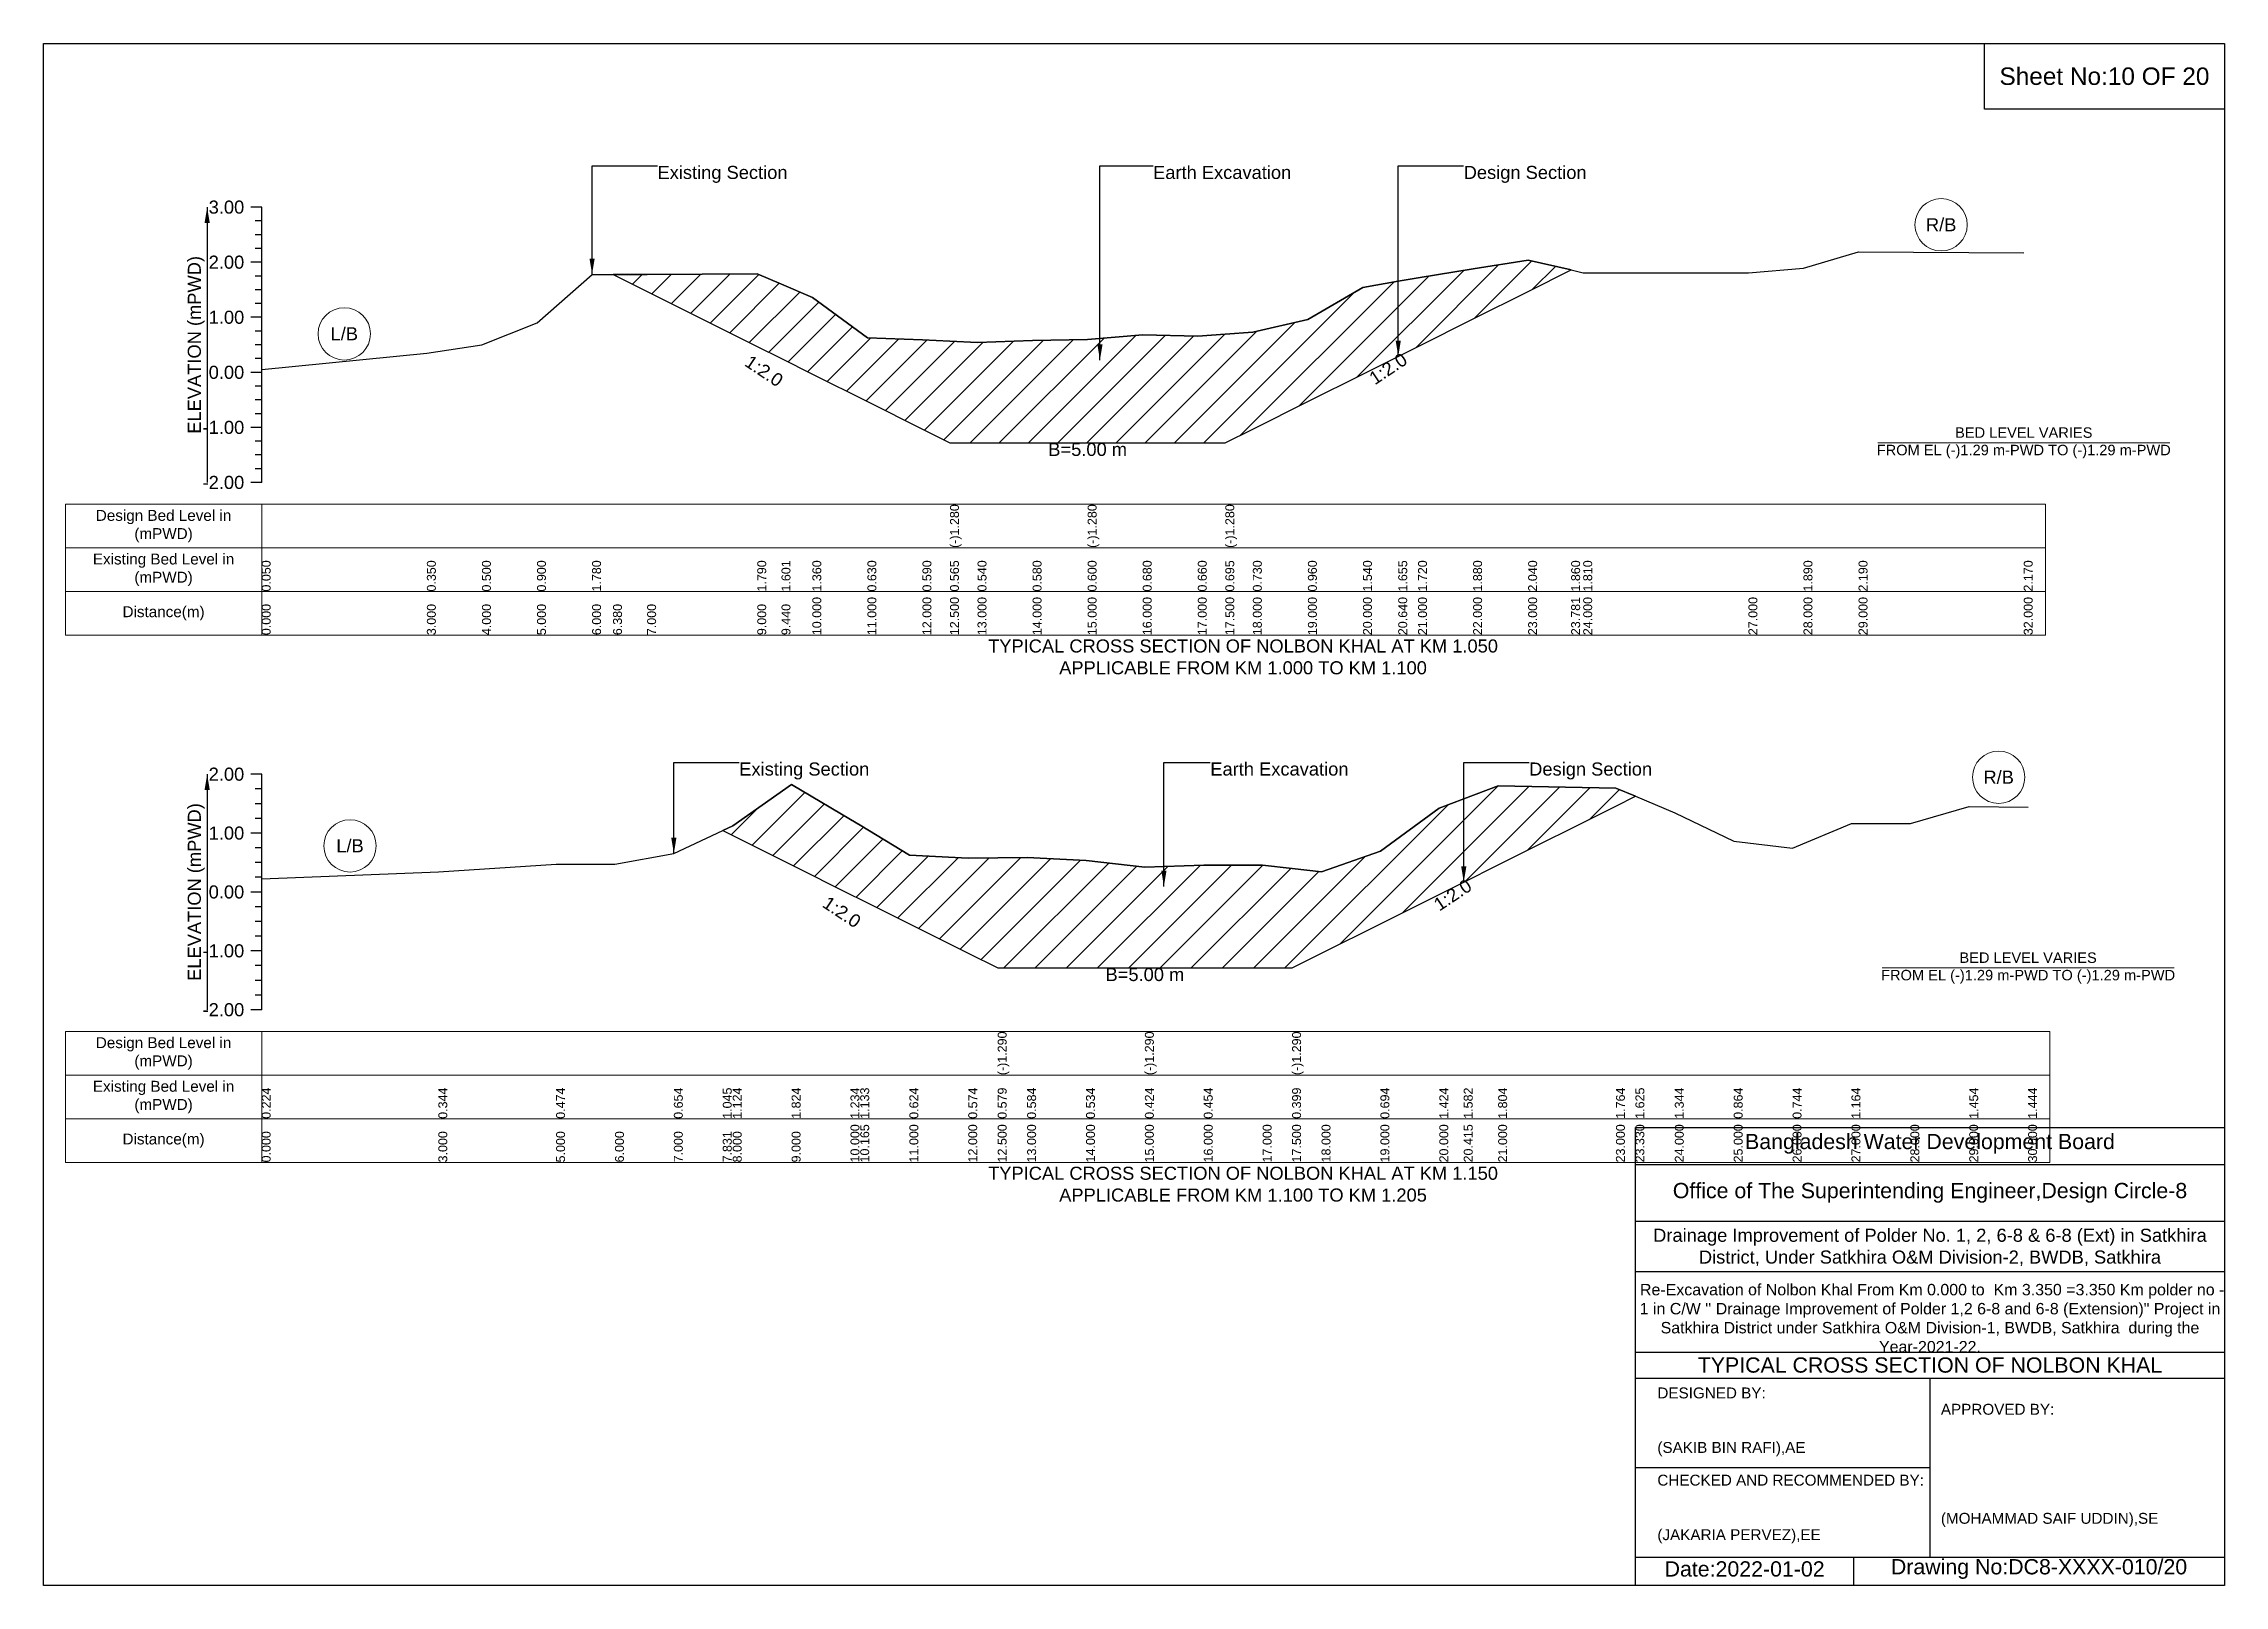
# Model space of a CAD drawing. Header units: inches. Extents: x 91000 to 298000, y -5656 to 0.
# Drawn here: x 190000 to 198000, y -5656 to 0 of the extents above; entities that cross this region are included whole.
import ezdxf

# ---------------------------------------------------------------- set-up
doc = ezdxf.new("R2010")
doc.units = ezdxf.units.IN
doc.header["$LTSCALE"] = 7
doc.header["$MEASUREMENT"] = 0
for name, color, linetype, lineweight in [('Cross section Data Border', 7, 'Continuous', 9), ('Cross Section Labels', 7, 'Continuous', 9), ('Existing_Bed_Level for Xsection', 7, 'Continuous', 25)]:
    doc.layers.add(name, color=color, linetype=linetype, lineweight=lineweight)
doc.styles.get("Standard").update_dxf_attribs({"font": 'arial.ttf'})
doc.dimstyles.get("Standard").update_dxf_attribs({"dimtxt": 0.18, "dimasz": 0.18, "dimexe": 0.18, "dimexo": 0.0625, "dimgap": 0.09, "dimtad": 0, "dimtih": 1, "dimtoh": 1, "dimdec": 4, "dimzin": 0, "dimdsep": 46, "dimtxsty": 'Standard', "dimcen": 0.09, "dimadec": 0, "dimazin": 0, "dimtfac": 1, "dimtdec": 4, "dimtofl": 0, "dimtmove": 0, "dimatfit": 3, "dimfxl": 1, "dimtolj": 1, "dimtzin": 0, "dimarcsym": 0})

msp = doc.modelspace()

# ---------------------------------------------------------------- texts
at = {"attachment_point": 5}
for s, insert, char_height in [('Sheet No:10 OF 20', (197560, -120), 64), ('Bangladesh Water Development Board', (196920, -4036), 56), ('Office of The Superintending Engineer,Design Circle-8', (196920, -4216), 56)]:
    msp.add_mtext(s, dxfattribs=dict(at, insert=insert, char_height=char_height))
for s, insert, char_height, width, attachment_point in [('Drainage Improvement of Polder No. 1, 2, 6-8 & 6-8 (Ext) in Satkhira District, Under Satkhira O&M Division-2, BWDB, Satkhira', (196920, -4416), 48, 2240, 5), (' Re-Excavation of Nolbon Khal From Km 0.000 to  Km 3.350 =3.350 Km polder no - 1 in C/W \'\' Drainage Improvement of Polder 1,2 6-8 and 6-8 (Extension)" Project in Satkhira District under Satkhira O&M Division-1, BWDB, Satkhira  during the Year-2021-22. ', (196920, -4676), 41.8678, 2160, 5), ('TYPICAL CROSS SECTION OF NOLBON KHAL', (196920, -4848), 56, 2240, 5), ('DESIGNED BY:^J^J^J(SAKIB BIN RAFI),AE', (195920, -5056), 40, 1120, 4), ('APPROVED BY:^J^J^J^J^J^J(MOHAMMAD SAIF UDDIN),SE', (196960, -5216), 40, 1120, 4), ('CHECKED AND RECOMMENDED BY:^J^J^J(JAKARIA PERVEZ),EE', (195920, -5376), 40, 1120, 4), ('Date:2022-01-02', (196240, -5596), 56, 1120, 5), ('Drawing No:DC8-XXXX-010/20', (197320, -5596), 56, 1760, 5)]:
    msp.add_mtext(s, dxfattribs=dict(insert=insert, char_height=char_height, width=width, attachment_point=attachment_point))
at = {"layer": 'Cross section Data Border', "char_height": 40, "width": 640, "attachment_point": 5}
for s, insert in [('Design Bed Level in (mPWD)', (190440, -1770.1)), ('Existing Bed Level in (mPWD)', (190440, -1930.1)), ('Distance(m)', (190440, -2090.1)), ('Design Bed Level in (mPWD)', (190440, -3704.4)), ('Existing Bed Level in (mPWD)', (190440, -3864.4)), ('Distance(m)', (190440, -4024.4))]:
    msp.add_mtext(s, dxfattribs=dict(at, insert=insert))
at = {"layer": 'Cross Section Labels'}
for s, insert, char_height, attachment_point in [('Existing Section', (192252, -448.6), 48, 1), ('Earth Excavation', (194070, -448.6), 48, 1), ('Design Section', (195209.4, -448.6), 48, 1), ('R/B', (196961, -664.7), 48, 5), ('L/B', (191103, -1064.7), 48, 5), ('BED LEVEL VARIES ^JFROM EL (-)1.29 m-PWD TO (-)1.29 m-PWD', (197264, -1464.7), 38.4, 5), ('B=5.00 m', (193830, -1464.7), 48, 2), ('TYPICAL CROSS SECTION OF NOLBON KHAL AT KM 1.050^JAPPLICABLE FROM KM 1.000 TO KM 1.100', (194400, -2250.1), 48, 5), ('Existing Section', (192552, -2637.2), 48, 1), ('Earth Excavation', (194280, -2637.2), 48, 1), ('Design Section', (195449.7, -2637.2), 48, 1), ('R/B', (197172, -2691.4), 48, 5), ('L/B', (191124, -2943), 48, 5), ('BED LEVEL VARIES ^JFROM EL (-)1.29 m-PWD TO (-)1.29 m-PWD', (197280, -3391), 38.4, 5), ('B=5.00 m', (194040, -3391), 48, 2), ('TYPICAL CROSS SECTION OF NOLBON KHAL AT KM 1.150^JAPPLICABLE FROM KM 1.100 TO KM 1.205', (194400, -4184.4), 48, 5)]:
    msp.add_mtext(s, dxfattribs=dict(at, insert=insert, char_height=char_height, attachment_point=attachment_point))
at = {"layer": 'Cross Section Labels', "char_height": 48, "attachment_point": 2}
for insert, rotation in [((192656.4, -1180.8), 326.30993), ((194918.9, -1172.7), 33.69007), ((195155.7, -3103.2), 33.69007), ((192941.7, -3165.9), 326.30993)]:
    msp.add_mtext('1:2.0', dxfattribs=dict(at, insert=insert, rotation=rotation))
at = {"layer": 'Existing_Bed_Level for Xsection', "char_height": 48, "attachment_point": 6}
for s, insert in [('3.00', (190736, -600.1)), ('2.00', (190736, -802.1)), ('1.00', (190736, -1004.1)), ('0.00', (190736, -1206.1)), ('-1.00', (190736, -1408.1)), ('-2.00', (190736, -1610.1)), ('2.00', (190736, -2680.4)), ('1.00', (190736, -2896.4)), ('0.00', (190736, -3112.4)), ('-1.00', (190736, -3328.4)), ('-2.00', (190736, -3544.4))]:
    msp.add_mtext(s, dxfattribs=dict(at, insert=insert))
at = {"layer": 'Existing_Bed_Level for Xsection', "rotation": 90}
for s, insert, char_height, attachment_point in [('ELEVATION (mPWD)', (190560, -1105.1), 48, 5), ('(-)1.280', (193325, -1850.1), 32.8, 1), ('(-)1.280', (193830, -1850.1), 32.8, 1), ('(-)1.280', (194335, -1850.1), 32.8, 1), ('0.050', (190800, -2010.1), 32.8, 1), ('0.350', (191406, -2010.1), 32.8, 1), ('0.500', (191608, -2010.1), 32.8, 1), ('0.900', (191810, -2010.1), 32.8, 1), ('1.780', (192012, -2010.1), 32.8, 1), ('1.790', (192618, -2010.1), 32.8, 1), ('1.601', (192706.9, -2010.1), 32.8, 1), ('1.360', (192820, -2010.1), 32.8, 1), ('0.630', (193022, -2010.1), 32.8, 1), ('0.590', (193224, -2010.1), 32.8, 1), ('0.565', (193325, -2010.1), 32.8, 1), ('0.540', (193426, -2010.1), 32.8, 1), ('0.580', (193628, -2010.1), 32.8, 1), ('0.600', (193830, -2010.1), 32.8, 1), ('0.680', (194032, -2010.1), 32.8, 1), ('0.660', (194234, -2010.1), 32.8, 1), ('0.695', (194335, -2010.1), 32.8, 1), ('0.730', (194436, -2010.1), 32.8, 1), ('0.960', (194638, -2010.1), 32.8, 1), ('1.540', (194840, -2010.1), 32.8, 1), ('1.655', (194969.4, -2010.1), 32.8, 1), ('1.720', (195042, -2010.1), 32.8, 1), ('1.880', (195244, -2010.1), 32.8, 1), ('2.040', (195446, -2010.1), 32.8, 1), ('1.860', (195603.7, -2010.1), 32.8, 1), ('1.810', (195648, -2010.1), 32.8, 1), ('1.890', (196456, -2010.1), 32.8, 1), ('2.190', (196658, -2010.1), 32.8, 1), ('2.170', (197264, -2010.1), 32.8, 1), ('0.000', (190800, -2170.1), 32.8, 1), ('3.000', (191406, -2170.1), 32.8, 1), ('4.000', (191608, -2170.1), 32.8, 1), ('5.000', (191810, -2170.1), 32.8, 1), ('6.000', (192012, -2170.1), 32.8, 1), ('6.380', (192088.8, -2170.1), 32.8, 1), ('7.000', (192214, -2170.1), 32.8, 1), ('9.000', (192618, -2170.1), 32.8, 1), ('9.440', (192706.9, -2170.1), 32.8, 1), ('10.000', (192820, -2170.1), 32.8, 1), ('11.000', (193022, -2170.1), 32.8, 1), ('12.000', (193224, -2170.1), 32.8, 1), ('12.500', (193325, -2170.1), 32.8, 1), ('13.000', (193426, -2170.1), 32.8, 1), ('14.000', (193628, -2170.1), 32.8, 1), ('15.000', (193830, -2170.1), 32.8, 1), ('16.000', (194032, -2170.1), 32.8, 1), ('17.000', (194234, -2170.1), 32.8, 1), ('17.500', (194335, -2170.1), 32.8, 1), ('18.000', (194436, -2170.1), 32.8, 1), ('19.000', (194638, -2170.1), 32.8, 1), ('20.000', (194840, -2170.1), 32.8, 1), ('20.640', (194969.4, -2170.1), 32.8, 1), ('21.000', (195042, -2170.1), 32.8, 1), ('22.000', (195244, -2170.1), 32.8, 1), ('23.000', (195446, -2170.1), 32.8, 1), ('23.781', (195603.7, -2170.1), 32.8, 1), ('24.000', (195648, -2170.1), 32.8, 1), ('27.000', (196254, -2170.1), 32.8, 1), ('28.000', (196456, -2170.1), 32.8, 1), ('29.000', (196658, -2170.1), 32.8, 1), ('32.000', (197264, -2170.1), 32.8, 1), ('ELEVATION (mPWD)', (190560, -3112.4), 48, 5), ('(-)1.290', (193500, -3784.4), 32.8, 1), ('(-)1.290', (194040, -3784.4), 32.8, 1), ('(-)1.290', (194580, -3784.4), 32.8, 1), ('0.224', (190800, -3944.4), 32.8, 1), ('0.344', (191448, -3944.4), 32.8, 1), ('0.474', (191880, -3944.4), 32.8, 1), ('0.654', (192312, -3944.4), 32.8, 1), ('1.045', (192491.5, -3944.4), 32.8, 1), ('1.124', (192528, -3944.4), 32.8, 1), ('1.824', (192744, -3944.4), 32.8, 1), ('1.234', (192960, -3944.4), 32.8, 1), ('1.133', (192995.7, -3944.4), 32.8, 1), ('0.624', (193176, -3944.4), 32.8, 1), ('0.574', (193392, -3944.4), 32.8, 1), ('0.579', (193500, -3944.4), 32.8, 1), ('0.584', (193608, -3944.4), 32.8, 1), ('0.534', (193824, -3944.4), 32.8, 1), ('0.424', (194040, -3944.4), 32.8, 1), ('0.454', (194256, -3944.4), 32.8, 1), ('0.399', (194580, -3944.4), 32.8, 1), ('0.694', (194904, -3944.4), 32.8, 1), ('1.424', (195120, -3944.4), 32.8, 1), ('1.582', (195209.7, -3944.4), 32.8, 1), ('1.804', (195336, -3944.4), 32.8, 1), ('1.764', (195768, -3944.4), 32.8, 1), ('1.625', (195839.4, -3944.4), 32.8, 1), ('1.344', (195984, -3944.4), 32.8, 1), ('0.864', (196200, -3944.4), 32.8, 1), ('0.744', (196416, -3944.4), 32.8, 1), ('1.164', (196632, -3944.4), 32.8, 1), ('1.454', (197064, -3944.4), 32.8, 1), ('1.444', (197280, -3944.4), 32.8, 1), ('0.000', (190800, -4104.4), 32.8, 1), ('3.000', (191448, -4104.4), 32.8, 1), ('5.000', (191880, -4104.4), 32.8, 1), ('6.000', (192096, -4104.4), 32.8, 1), ('7.000', (192312, -4104.4), 32.8, 1), ('7.831', (192491.5, -4104.4), 32.8, 1), ('8.000', (192528, -4104.4), 32.8, 1), ('9.000', (192744, -4104.4), 32.8, 1), ('10.000', (192960, -4104.4), 32.8, 1), ('10.165', (192995.7, -4104.4), 32.8, 1), ('11.000', (193176, -4104.4), 32.8, 1), ('12.000', (193392, -4104.4), 32.8, 1), ('12.500', (193500, -4104.4), 32.8, 1), ('13.000', (193608, -4104.4), 32.8, 1), ('14.000', (193824, -4104.4), 32.8, 1), ('15.000', (194040, -4104.4), 32.8, 1), ('16.000', (194256, -4104.4), 32.8, 1), ('17.000', (194472, -4104.4), 32.8, 1), ('17.500', (194580, -4104.4), 32.8, 1), ('18.000', (194688, -4104.4), 32.8, 1), ('19.000', (194904, -4104.4), 32.8, 1), ('20.000', (195120, -4104.4), 32.8, 1), ('20.415', (195209.7, -4104.4), 32.8, 1), ('21.000', (195336, -4104.4), 32.8, 1), ('23.000', (195768, -4104.4), 32.8, 1), ('23.330', (195839.4, -4104.4), 32.8, 1), ('24.000', (195984, -4104.4), 32.8, 1), ('25.000', (196200, -4104.4), 32.8, 1), ('26.000', (196416, -4104.4), 32.8, 1), ('27.000', (196632, -4104.4), 32.8, 1), ('28.000', (196848, -4104.4), 32.8, 1), ('29.000', (197064, -4104.4), 32.8, 1), ('30.000', (197280, -4104.4), 32.8, 1)]:
    msp.add_mtext(s, dxfattribs=dict(at, insert=insert, char_height=char_height, attachment_point=attachment_point))

# ---------------------------------------------------------------- hatches: boundary and pattern name
at = {"layer": 'Existing_Bed_Level for Xsection'}
h = msp.add_hatch(dxfattribs=at)
h.set_pattern_fill('ANSI31', color=256, scale=606, style=0)
h.paths.add_polyline_path([(192088.8, -846.5), (192214, -909.2), (192618, -1111.2), (192706.9, -1155.6), (192820, -1212.2), (193022, -1313.2), (193224, -1414.2), (193325, -1464.7), (193426, -1464.7), (193628, -1464.7), (193830, -1464.7), (194032, -1464.7), (194234, -1464.7), (194335, -1464.7), (194436, -1414.2), (194638, -1313.2), (194840, -1212.2), (194969.4, -1147.5), (195042, -1111.2), (195244, -1010.2), (195446, -909.2), (195603.7, -830.3), (195446, -794), (195244, -826.3), (195042, -858.7), (194969.4, -871.7), (194840, -895), (194638, -1012.2), (194436, -1058.6), (194335, -1065.7), (194234, -1072.8), (194032, -1068.7), (193830, -1084.9), (193628, -1088.9), (193426, -1097), (193325, -1092), (193224, -1086.9), (193022, -1078.8), (192820, -931.4), (192706.9, -882.7), (192618, -844.5), (192214, -846.5)])
h = msp.add_hatch(dxfattribs=at)
h.set_pattern_fill('ANSI31', color=256, scale=648, style=0)
h.paths.add_polyline_path([(192491.5, -2886.8), (192528, -2905), (192744, -3013), (192960, -3121), (192995.7, -3138.9), (193176, -3229), (193392, -3337), (193500, -3391), (193608, -3391), (193824, -3391), (194040, -3391), (194256, -3391), (194472, -3391), (194580, -3391), (194688, -3337), (194904, -3229), (195120, -3121), (195209.7, -3076.2), (195336, -3013), (195768, -2797), (195839.4, -2761.3), (195768, -2731.4), (195336, -2722.7), (195209.7, -2770.7), (195120, -2804.8), (194904, -2962.5), (194688, -3038.1), (194580, -3026.2), (194472, -3014.3), (194256, -3014.3), (194040, -3020.8), (193824, -2997), (193608, -2986.2), (193500, -2987.3), (193392, -2988.4), (193176, -2977.6), (192995.7, -2867.6), (192960, -2845.8), (192744, -2718.4), (192528, -2869.6)])

# ---------------------------------------------------------------- linework, layer by layer
for points in [[(190000, 0), (198000, 0), (198000, -5656), (190000, -5656)], [(197120, 0), (198000, 0), (198000, -240), (197120, -240)]]:
    msp.add_lwpolyline(points, close=True)
for points in [[(195840, -5656), (195840, -3976), (198000, -3976)], [(195840, -4112), (198000, -4112)], [(195840, -4320), (198000, -4320)], [(195840, -4504), (198000, -4504)], [(195840, -4800), (198000, -4800)], [(195840, -4896), (198000, -4896)], [(196920, -4896), (196920, -5552)], [(195840, -5224), (196920, -5224)], [(195840, -5552), (198000, -5552)], [(196640, -5552), (196640, -5656)]]:
    msp.add_lwpolyline(points)
at = {"layer": 'Cross section Data Border'}
for points in [[(190080, -1690.1), (197344, -1690.1), (197344, -2170.1), (190080, -2170.1)], [(190080, -3624.4), (197360, -3624.4), (197360, -4104.4), (190080, -4104.4)]]:
    msp.add_lwpolyline(points, close=True, dxfattribs=at)
for points in [[(190800, -1690.1), (190800, -2170.1)], [(190080, -1850.1), (197344, -1850.1)], [(190080, -2010.1), (197344, -2010.1)], [(190800, -3624.4), (190800, -4104.4)], [(190080, -3784.4), (197360, -3784.4)], [(190080, -3944.4), (197360, -3944.4)]]:
    msp.add_lwpolyline(points, dxfattribs=at)
at = {"layer": 'Cross Section Labels'}
for points in [[(196728.2, -1464.7), (197799.8, -1464.7)], [(196744.2, -3391), (197815.8, -3391)]]:
    msp.add_lwpolyline(points, dxfattribs=at)
for centre in [(196961, -664.7), (191103, -1064.7), (197172, -2691.4), (191124, -2943)]:
    msp.add_circle(centre, 96, dxfattribs=at)
at = {"layer": 'Existing_Bed_Level for Xsection'}
for points in [[(190800, -600.1), (190760, -600.1)], [(190800, -1610.1), (190800, -1408.1), (190800, -1206.1), (190800, -1004.1), (190800, -802.1), (190800, -600.1)], [(190800, -650.6), (190776, -650.6)], [(190800, -701.1), (190776, -701.1)], [(190800, -751.6), (190776, -751.6)], [(190800, -1196), (191406, -1135.4), (191608, -1105.1), (191810, -1024.3), (192012, -846.5), (192088.8, -846.5), (192214, -846.5), (192618, -844.5), (192706.9, -882.7), (192820, -931.4), (193022, -1078.8), (193224, -1086.9), (193325, -1092), (193325, -1092), (193426, -1097), (193628, -1088.9), (193830, -1084.9), (193830, -1084.9), (194032, -1068.7), (194234, -1072.8), (194335, -1065.7), (194335, -1065.7), (194436, -1058.6), (194638, -1012.2), (194840, -895), (194969.4, -871.7), (195042, -858.7), (195244, -826.3), (195446, -794), (195603.7, -830.3), (195648, -840.5), (196254, -840.5), (196456, -824.3), (196658, -763.7), (197264, -767.8)], [(190800, -802.1), (190760, -802.1)], [(190800, -852.6), (190776, -852.6)], [(190800, -903.1), (190776, -903.1)], [(190800, -953.6), (190776, -953.6)], [(190800, -1004.1), (190760, -1004.1)], [(190800, -1054.6), (190776, -1054.6)], [(190800, -1105.1), (190776, -1105.1)], [(190800, -1155.6), (190776, -1155.6)], [(190800, -1206.1), (190760, -1206.1)], [(190800, -1256.6), (190776, -1256.6)], [(190800, -1307.1), (190776, -1307.1)], [(190800, -1357.6), (190776, -1357.6)], [(190800, -1408.1), (190760, -1408.1)], [(190800, -1458.6), (190776, -1458.6)], [(190800, -1509.1), (190776, -1509.1)], [(190800, -1559.6), (190776, -1559.6)], [(190800, -1610.1), (190760, -1610.1)], [(190800, -2680.4), (190760, -2680.4)], [(190800, -3544.4), (190800, -3328.4), (190800, -3112.4), (190800, -2896.4), (190800, -2680.4)], [(190800, -3064), (191448, -3038.1), (191880, -3010), (192096, -3010), (192312, -2971.1), (192491.5, -2886.8), (192528, -2869.6), (192744, -2718.4), (192960, -2845.8), (192995.7, -2867.6), (193176, -2977.6), (193392, -2988.4), (193500, -2987.3), (193500, -2987.3), (193608, -2986.2), (193824, -2997), (194040, -3020.8), (194040, -3020.8), (194256, -3014.3), (194472, -3014.3), (194580, -3026.2), (194580, -3026.2), (194688, -3038.1), (194904, -2962.5), (195120, -2804.8), (195209.7, -2770.7), (195336, -2722.7), (195768, -2731.4), (195839.4, -2761.3), (195984, -2822.1), (196200, -2925.8), (196416, -2951.7), (196632, -2861), (196848, -2861), (197064, -2798.3), (197280, -2800.5)], [(190800, -2734.4), (190776, -2734.4)], [(190800, -2788.4), (190776, -2788.4)], [(190800, -2842.4), (190776, -2842.4)], [(190800, -2896.4), (190760, -2896.4)], [(190800, -2950.4), (190776, -2950.4)], [(190800, -3004.4), (190776, -3004.4)], [(190800, -3112.4), (190760, -3112.4)], [(190800, -3058.4), (190776, -3058.4)], [(190800, -3166.4), (190776, -3166.4)], [(190800, -3220.4), (190776, -3220.4)], [(190800, -3274.4), (190776, -3274.4)], [(190800, -3328.4), (190760, -3328.4)], [(190800, -3382.4), (190776, -3382.4)], [(190800, -3436.4), (190776, -3436.4)], [(190800, -3490.4), (190776, -3490.4)], [(190800, -3544.4), (190760, -3544.4)]]:
    msp.add_lwpolyline(points, dxfattribs=at)
for points in [[(192088.8, -846.5), (192088.8, -846.5), (192214, -909.2), (192618, -1111.2), (192706.9, -1155.6), (192820, -1212.2), (193022, -1313.2), (193224, -1414.2), (193325, -1464.7), (193325, -1464.7), (193426, -1464.7), (193628, -1464.7), (193830, -1464.7), (193830, -1464.7), (194032, -1464.7), (194234, -1464.7), (194335, -1464.7), (194335, -1464.7), (194436, -1414.2), (194638, -1313.2), (194840, -1212.2), (194969.4, -1147.5), (195042, -1111.2), (195244, -1010.2), (195446, -909.2), (195603.7, -830.3), (195603.7, -830.3), (195603.7, -830.3), (195446, -794), (195244, -826.3), (195042, -858.7), (194969.4, -871.7), (194840, -895), (194638, -1012.2), (194436, -1058.6), (194335, -1065.7), (194335, -1065.7), (194234, -1072.8), (194032, -1068.7), (193830, -1084.9), (193830, -1084.9), (193628, -1088.9), (193426, -1097), (193325, -1092), (193325, -1092), (193224, -1086.9), (193022, -1078.8), (192820, -931.4), (192706.9, -882.7), (192618, -844.5), (192214, -846.5), (192088.8, -846.5)], [(192491.5, -2886.8), (192491.5, -2886.8), (192528, -2905), (192744, -3013), (192960, -3121), (192995.7, -3138.9), (193176, -3229), (193392, -3337), (193500, -3391), (193500, -3391), (193608, -3391), (193824, -3391), (194040, -3391), (194040, -3391), (194256, -3391), (194472, -3391), (194580, -3391), (194580, -3391), (194688, -3337), (194904, -3229), (195120, -3121), (195209.7, -3076.2), (195336, -3013), (195768, -2797), (195839.4, -2761.3), (195768, -2731.4), (195336, -2722.7), (195209.7, -2770.7), (195120, -2804.8), (194904, -2962.5), (194688, -3038.1), (194580, -3026.2), (194580, -3026.2), (194472, -3014.3), (194256, -3014.3), (194040, -3020.8), (194040, -3020.8), (193824, -2997), (193608, -2986.2), (193500, -2987.3), (193500, -2987.3), (193392, -2988.4), (193176, -2977.6), (192995.7, -2867.6), (192960, -2845.8), (192744, -2718.4), (192528, -2869.6), (192491.5, -2886.8)]]:
    msp.add_lwpolyline(points, close=True, dxfattribs=at)

msp.set_redraw_order([(e.dxf.handle, doc.entitydb.next_handle()) for e in msp.query("TEXT MTEXT ATTDEF DIMENSION ARC_DIMENSION")])  # texts and dimensions are drawn at this point

# ---------------------------------------------------------------- leaders
at = {"layer": 'Cross Section Labels', "annotation_type": 0, "has_hookline": 1, "hookline_direction": 0}
for points, text_width in [([(192012, -846.5), (192012, -448.6), (192251.9, -448.6)], 467.2), ([(193875.1, -1161), (193875.1, -448.6), (194069.9, -448.6)], 497), ([(194969.4, -1147.5), (194969.4, -448.6), (195209.3, -448.6)], 441.2), ([(192312, -2971.1), (192312, -2637.2), (192551.9, -2637.2)], 467.2), ([(194109.7, -3091.6), (194109.7, -2637.2), (194279.9, -2637.2)], 497), ([(195209.7, -3076.2), (195209.7, -2637.2), (195449.6, -2637.2)], 441.2)]:
    msp.add_leader(points, dimstyle='Standard', override={"dimasz": 57.6}, dxfattribs=dict(at, text_width=text_width))
at = {"layer": 'Existing_Bed_Level for Xsection'}
for points in [[(190600, -600.1), (190600, -1610.1)], [(190600, -2680.4), (190600, -3544.4)]]:
    msp.add_leader(points, dimstyle='Standard', override={"dimasz": 57.6}, dxfattribs=at)

doc.saveas('drawing.dxf')
